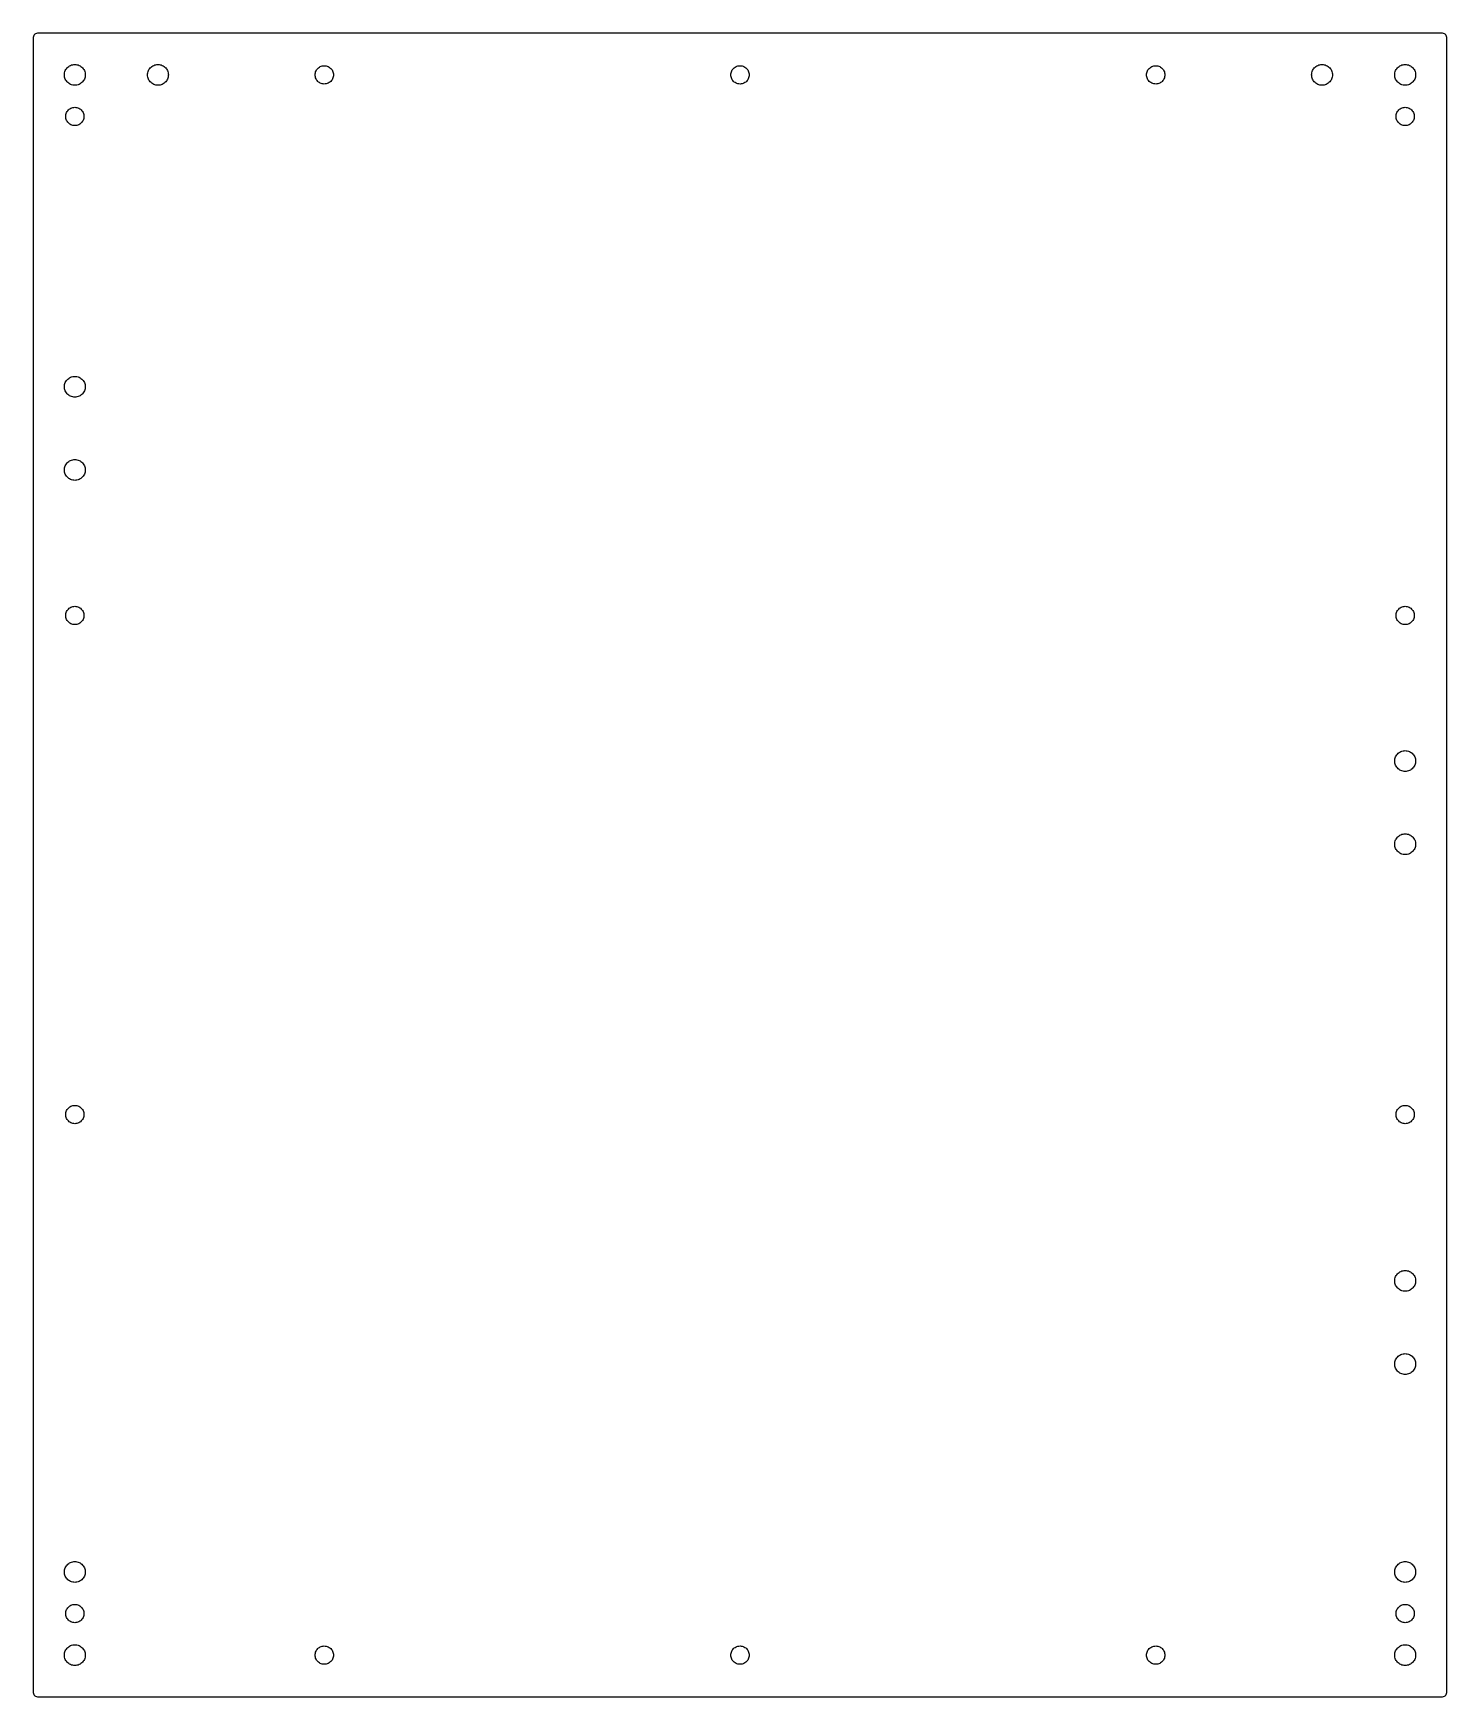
# Model space of a CAD drawing. Header units: metres. Extents: x -170 to 170, y -200 to 200.
import ezdxf

# ---------------------------------------------------------------- set-up
doc = ezdxf.new("R2010")
doc.units = ezdxf.units.M

msp = doc.modelspace()

# ---------------------------------------------------------------- linework, layer by layer
for p, q in [((-169, 200), (-169.223, 199.975)), ((169, 200), (-169, 200)), ((169.223, 199.975), (169, 200)), ((-169.975, 199.223), (-170, 199)), ((-170, 199), (-170, -199)), ((-169.901, 199.434), (-169.975, 199.223)), ((-169.782, 199.623), (-169.901, 199.434)), ((-169.623, 199.782), (-169.782, 199.623)), ((-169.434, 199.901), (-169.623, 199.782)), ((-169.223, 199.975), (-169.434, 199.901)), ((169.434, 199.901), (169.223, 199.975)), ((169.623, 199.782), (169.434, 199.901)), ((169.782, 199.623), (169.623, 199.782)), ((169.901, 199.434), (169.782, 199.623)), ((169.975, 199.223), (169.901, 199.434)), ((170, 199), (169.975, 199.223)), ((170, -199), (170, 199)), ((-161.675, 191.86), (-161.471, 192.025)), ((-161.471, 192.025), (-161.252, 192.168)), ((-161.252, 192.168), (-161.018, 192.287)), ((-161.018, 192.287), (-160.774, 192.381)), ((-160.774, 192.381), (-160.52, 192.449)), ((-160.52, 192.449), (-160.262, 192.49)), ((-160.262, 192.49), (-160, 192.503)), ((-160, 192.503), (-159.738, 192.49)), ((-159.738, 192.49), (-159.48, 192.449)), ((-159.48, 192.449), (-159.226, 192.381)), ((-159.226, 192.381), (-158.982, 192.287)), ((-158.982, 192.287), (-158.748, 192.168)), ((-158.748, 192.168), (-158.529, 192.025)), ((-158.529, 192.025), (-158.325, 191.86)), ((-141.675, 191.86), (-141.471, 192.025)), ((-141.471, 192.025), (-141.252, 192.168)), ((-141.252, 192.168), (-141.018, 192.287)), ((-141.018, 192.287), (-140.774, 192.381)), ((-140.774, 192.381), (-140.52, 192.449)), ((-140.52, 192.449), (-140.262, 192.49)), ((-140.262, 192.49), (-140, 192.503)), ((-140, 192.503), (-139.738, 192.49)), ((-139.738, 192.49), (-139.48, 192.449)), ((-139.48, 192.449), (-139.226, 192.381)), ((-139.226, 192.381), (-138.982, 192.287)), ((-138.982, 192.287), (-138.748, 192.168)), ((-138.748, 192.168), (-138.529, 192.025)), ((-138.529, 192.025), (-138.325, 191.86)), ((-100.956, 191.985), (-100.728, 192.08)), ((-100.728, 192.08), (-100.49, 192.148)), ((-100.49, 192.148), (-100.247, 192.19)), ((-100.247, 192.19), (-100, 192.203)), ((-100, 192.203), (-99.7533, 192.19)), ((-99.7533, 192.19), (-99.5097, 192.148)), ((-99.5097, 192.148), (-99.2722, 192.08)), ((-99.2722, 192.08), (-99.044, 191.985)), ((-0.95605, 191.985), (-0.72777, 192.08)), ((-0.72777, 192.08), (-0.49033, 192.148)), ((-0.49033, 192.148), (-0.24672, 192.19)), ((-0.24672, 192.19), (0, 192.203)), ((0, 192.203), (0.2467, 192.19)), ((0.2467, 192.19), (0.49031, 192.148)), ((0.49031, 192.148), (0.72775, 192.08)), ((0.72775, 192.08), (0.95604, 191.985)), ((99.0439, 191.985), (99.2722, 192.08)), ((99.2722, 192.08), (99.5097, 192.148)), ((99.5097, 192.148), (99.7533, 192.19)), ((99.7533, 192.19), (100, 192.203)), ((100, 192.203), (100.247, 192.19)), ((100.247, 192.19), (100.49, 192.148)), ((100.49, 192.148), (100.728, 192.08)), ((100.728, 192.08), (100.956, 191.985)), ((138.325, 191.86), (138.529, 192.025)), ((138.529, 192.025), (138.748, 192.168)), ((138.748, 192.168), (138.982, 192.287)), ((138.982, 192.287), (139.226, 192.381)), ((139.226, 192.381), (139.48, 192.449)), ((139.48, 192.449), (139.738, 192.49)), ((139.738, 192.49), (140, 192.503)), ((140, 192.503), (140.262, 192.49)), ((140.262, 192.49), (140.52, 192.449)), ((140.52, 192.449), (140.774, 192.381)), ((140.774, 192.381), (141.018, 192.287)), ((141.018, 192.287), (141.252, 192.168)), ((141.252, 192.168), (141.471, 192.025)), ((141.471, 192.025), (141.675, 191.86)), ((158.325, 191.86), (158.529, 192.025)), ((158.529, 192.025), (158.748, 192.168)), ((158.748, 192.168), (158.982, 192.287)), ((158.982, 192.287), (159.226, 192.381)), ((159.226, 192.381), (159.48, 192.449)), ((159.48, 192.449), (159.738, 192.49)), ((159.738, 192.49), (160, 192.503)), ((160, 192.503), (160.262, 192.49)), ((160.262, 192.49), (160.52, 192.449)), ((160.52, 192.449), (160.774, 192.381)), ((160.774, 192.381), (161.018, 192.287)), ((161.018, 192.287), (161.252, 192.168)), ((161.252, 192.168), (161.471, 192.025)), ((161.471, 192.025), (161.675, 191.86)), ((-162.503, 190), (-162.49, 190.262)), ((-162.49, 189.738), (-162.503, 190)), ((-162.49, 190.262), (-162.449, 190.52)), ((-162.449, 189.48), (-162.49, 189.738)), ((-162.449, 190.52), (-162.381, 190.774)), ((-162.381, 189.226), (-162.449, 189.48)), ((-162.381, 190.774), (-162.287, 191.018)), ((-162.287, 188.982), (-162.381, 189.226)), ((-162.287, 191.018), (-162.168, 191.252)), ((-162.168, 188.748), (-162.287, 188.982)), ((-162.168, 191.252), (-162.025, 191.471)), ((-162.025, 188.529), (-162.168, 188.748)), ((-162.025, 191.471), (-161.86, 191.675)), ((-161.86, 188.325), (-162.025, 188.529)), ((-161.86, 191.675), (-161.675, 191.86)), ((-161.675, 188.14), (-161.86, 188.325)), ((-161.471, 187.975), (-161.675, 188.14)), ((-158.325, 188.14), (-158.529, 187.975)), ((-158.325, 191.86), (-158.14, 191.675)), ((-158.14, 188.325), (-158.325, 188.14)), ((-158.14, 191.675), (-157.975, 191.471)), ((-157.975, 188.529), (-158.14, 188.325)), ((-157.975, 191.471), (-157.832, 191.252)), ((-157.832, 188.748), (-157.975, 188.529)), ((-157.832, 191.252), (-157.713, 191.018)), ((-157.713, 188.982), (-157.832, 188.748)), ((-157.713, 191.018), (-157.619, 190.774)), ((-157.619, 189.226), (-157.713, 188.982)), ((-157.619, 190.774), (-157.551, 190.52)), ((-157.551, 189.48), (-157.619, 189.226)), ((-157.551, 190.52), (-157.51, 190.262)), ((-157.51, 189.738), (-157.551, 189.48)), ((-157.51, 190.262), (-157.497, 190)), ((-157.497, 190), (-157.51, 189.738)), ((-142.503, 190), (-142.49, 190.262)), ((-142.49, 189.738), (-142.503, 190)), ((-142.49, 190.262), (-142.449, 190.52)), ((-142.449, 189.48), (-142.49, 189.738)), ((-142.449, 190.52), (-142.381, 190.774)), ((-142.381, 189.226), (-142.449, 189.48)), ((-142.381, 190.774), (-142.287, 191.018)), ((-142.287, 188.982), (-142.381, 189.226)), ((-142.287, 191.018), (-142.168, 191.252)), ((-142.168, 188.748), (-142.287, 188.982)), ((-142.168, 191.252), (-142.025, 191.471)), ((-142.025, 188.529), (-142.168, 188.748)), ((-142.025, 191.471), (-141.86, 191.675)), ((-141.86, 188.325), (-142.025, 188.529)), ((-141.86, 191.675), (-141.675, 191.86)), ((-141.675, 188.14), (-141.86, 188.325)), ((-141.471, 187.975), (-141.675, 188.14)), ((-138.325, 188.14), (-138.529, 187.975)), ((-138.325, 191.86), (-138.14, 191.675)), ((-138.14, 188.325), (-138.325, 188.14)), ((-138.14, 191.675), (-137.975, 191.471)), ((-137.975, 188.529), (-138.14, 188.325)), ((-137.975, 191.471), (-137.832, 191.252)), ((-137.832, 188.748), (-137.975, 188.529)), ((-137.832, 191.252), (-137.713, 191.018)), ((-137.713, 188.982), (-137.832, 188.748)), ((-137.713, 191.018), (-137.619, 190.774)), ((-137.619, 189.226), (-137.713, 188.982)), ((-137.619, 190.774), (-137.551, 190.52)), ((-137.551, 189.48), (-137.619, 189.226)), ((-137.551, 190.52), (-137.51, 190.262)), ((-137.51, 189.738), (-137.551, 189.48)), ((-137.51, 190.262), (-137.497, 190)), ((-137.497, 190), (-137.51, 189.738)), ((-102.203, 190), (-102.19, 190.247)), ((-102.19, 189.753), (-102.203, 190)), ((-102.19, 190.247), (-102.148, 190.49)), ((-102.148, 189.51), (-102.19, 189.753)), ((-102.148, 190.49), (-102.08, 190.728)), ((-102.08, 189.272), (-102.148, 189.51)), ((-102.08, 190.728), (-101.985, 190.956)), ((-101.985, 189.044), (-102.08, 189.272)), ((-101.985, 190.956), (-101.866, 191.172)), ((-101.866, 188.828), (-101.985, 189.044)), ((-101.866, 191.172), (-101.723, 191.374)), ((-101.723, 188.626), (-101.866, 188.828)), ((-101.723, 191.374), (-101.558, 191.558)), ((-101.558, 188.442), (-101.723, 188.626)), ((-101.558, 191.558), (-101.374, 191.723)), ((-101.374, 188.277), (-101.558, 188.442)), ((-101.374, 191.723), (-101.172, 191.866)), ((-101.172, 188.134), (-101.374, 188.277)), ((-101.172, 191.866), (-100.956, 191.985)), ((-100.956, 188.015), (-101.172, 188.134)), ((-100.728, 187.92), (-100.956, 188.015)), ((-99.044, 188.015), (-99.2722, 187.92)), ((-99.044, 191.985), (-98.8277, 191.866)), ((-98.8277, 188.134), (-99.044, 188.015)), ((-98.8277, 191.866), (-98.6262, 191.723)), ((-98.6262, 188.277), (-98.8277, 188.134)), ((-98.6262, 191.723), (-98.4419, 191.558)), ((-98.4419, 188.442), (-98.6262, 188.277)), ((-98.4419, 191.558), (-98.2773, 191.374)), ((-98.2773, 188.626), (-98.4419, 188.442)), ((-98.2773, 191.374), (-98.1343, 191.172)), ((-98.1343, 188.828), (-98.2773, 188.626)), ((-98.1343, 191.172), (-98.0148, 190.956)), ((-98.0148, 189.044), (-98.1343, 188.828)), ((-98.0148, 190.956), (-97.9202, 190.728)), ((-97.9202, 189.272), (-98.0148, 189.044)), ((-97.9202, 190.728), (-97.8518, 190.49)), ((-97.8518, 189.51), (-97.9202, 189.272)), ((-97.8518, 190.49), (-97.8104, 190.247)), ((-97.8104, 189.753), (-97.8518, 189.51)), ((-97.8104, 190.247), (-97.7965, 190)), ((-97.7965, 190), (-97.8104, 189.753)), ((-2.20348, 190), (-2.18962, 190.247)), ((-2.18962, 189.753), (-2.20348, 190)), ((-2.18962, 190.247), (-2.14822, 190.49)), ((-2.14822, 189.51), (-2.18962, 189.753)), ((-2.14822, 190.49), (-2.07982, 190.728)), ((-2.07982, 189.272), (-2.14822, 189.51)), ((-2.07982, 190.728), (-1.98526, 190.956)), ((-1.98526, 189.044), (-2.07982, 189.272)), ((-1.98526, 190.956), (-1.86574, 191.172)), ((-1.86574, 188.828), (-1.98526, 189.044)), ((-1.86574, 191.172), (-1.72275, 191.374)), ((-1.72275, 188.626), (-1.86574, 188.828)), ((-1.72275, 191.374), (-1.55809, 191.558)), ((-1.55809, 188.442), (-1.72275, 188.626)), ((-1.55809, 191.558), (-1.37384, 191.723)), ((-1.37384, 188.277), (-1.55809, 188.442)), ((-1.37384, 191.723), (-1.17232, 191.866)), ((-1.17232, 188.134), (-1.37384, 188.277)), ((-1.17232, 191.866), (-0.95605, 191.985)), ((-0.95605, 188.015), (-1.17232, 188.134)), ((-0.72777, 187.92), (-0.95605, 188.015)), ((0.95604, 188.015), (0.72775, 187.92)), ((0.95604, 191.985), (1.1723, 191.866)), ((1.1723, 188.134), (0.95604, 188.015)), ((1.1723, 191.866), (1.37383, 191.723)), ((1.37383, 188.277), (1.1723, 188.134)), ((1.37383, 191.723), (1.55807, 191.558)), ((1.55807, 188.442), (1.37383, 188.277)), ((1.55807, 191.558), (1.72273, 191.374)), ((1.72273, 188.626), (1.55807, 188.442)), ((1.72273, 191.374), (1.86572, 191.172)), ((1.86572, 188.828), (1.72273, 188.626)), ((1.86572, 191.172), (1.98524, 190.956)), ((1.98524, 189.044), (1.86572, 188.828)), ((1.98524, 190.956), (2.0798, 190.728)), ((2.0798, 189.272), (1.98524, 189.044)), ((2.0798, 190.728), (2.14821, 190.49)), ((2.14821, 189.51), (2.0798, 189.272)), ((2.14821, 190.49), (2.18961, 190.247)), ((2.18961, 189.753), (2.14821, 189.51)), ((2.18961, 190.247), (2.20346, 190)), ((2.20346, 190), (2.18961, 189.753)), ((97.7965, 190), (97.8104, 190.247)), ((97.8104, 189.753), (97.7965, 190)), ((97.8104, 190.247), (97.8518, 190.49)), ((97.8518, 189.51), (97.8104, 189.753)), ((97.8518, 190.49), (97.9202, 190.728)), ((97.9202, 189.272), (97.8518, 189.51)), ((97.9202, 190.728), (98.0147, 190.956)), ((98.0147, 189.044), (97.9202, 189.272)), ((98.0147, 190.956), (98.1343, 191.172)), ((98.1343, 188.828), (98.0147, 189.044)), ((98.1343, 191.172), (98.2773, 191.374)), ((98.2773, 188.626), (98.1343, 188.828)), ((98.2773, 191.374), (98.4419, 191.558)), ((98.4419, 188.442), (98.2773, 188.626)), ((98.4419, 191.558), (98.6262, 191.723)), ((98.6262, 188.277), (98.4419, 188.442)), ((98.6262, 191.723), (98.8277, 191.866)), ((98.8277, 188.134), (98.6262, 188.277)), ((98.8277, 191.866), (99.0439, 191.985)), ((99.0439, 188.015), (98.8277, 188.134)), ((99.2722, 187.92), (99.0439, 188.015)), ((100.956, 188.015), (100.728, 187.92)), ((100.956, 191.985), (101.172, 191.866)), ((101.172, 188.134), (100.956, 188.015)), ((101.172, 191.866), (101.374, 191.723)), ((101.374, 188.277), (101.172, 188.134)), ((101.374, 191.723), (101.558, 191.558)), ((101.558, 188.442), (101.374, 188.277)), ((101.558, 191.558), (101.723, 191.374)), ((101.723, 188.626), (101.558, 188.442)), ((101.723, 191.374), (101.866, 191.172)), ((101.866, 188.828), (101.723, 188.626)), ((101.866, 191.172), (101.985, 190.956)), ((101.985, 189.044), (101.866, 188.828)), ((101.985, 190.956), (102.08, 190.728)), ((102.08, 189.272), (101.985, 189.044)), ((102.08, 190.728), (102.148, 190.49)), ((102.148, 189.51), (102.08, 189.272)), ((102.148, 190.49), (102.19, 190.247)), ((102.19, 189.753), (102.148, 189.51)), ((102.19, 190.247), (102.203, 190)), ((102.203, 190), (102.19, 189.753)), ((137.497, 190), (137.51, 190.262)), ((137.51, 189.738), (137.497, 190)), ((137.51, 190.262), (137.551, 190.52)), ((137.551, 189.48), (137.51, 189.738)), ((137.551, 190.52), (137.619, 190.774)), ((137.619, 189.226), (137.551, 189.48)), ((137.619, 190.774), (137.713, 191.018)), ((137.713, 188.982), (137.619, 189.226)), ((137.713, 191.018), (137.832, 191.252)), ((137.832, 188.748), (137.713, 188.982)), ((137.832, 191.252), (137.975, 191.471)), ((137.975, 188.529), (137.832, 188.748)), ((137.975, 191.471), (138.14, 191.675)), ((138.14, 188.325), (137.975, 188.529)), ((138.14, 191.675), (138.325, 191.86)), ((138.325, 188.14), (138.14, 188.325)), ((138.529, 187.975), (138.325, 188.14)), ((141.675, 188.14), (141.471, 187.975)), ((141.675, 191.86), (141.86, 191.675)), ((141.86, 188.325), (141.675, 188.14)), ((141.86, 191.675), (142.025, 191.471)), ((142.025, 188.529), (141.86, 188.325)), ((142.025, 191.471), (142.168, 191.252)), ((142.168, 188.748), (142.025, 188.529)), ((142.168, 191.252), (142.287, 191.018)), ((142.287, 188.982), (142.168, 188.748)), ((142.287, 191.018), (142.381, 190.774)), ((142.381, 189.226), (142.287, 188.982)), ((142.381, 190.774), (142.449, 190.52)), ((142.449, 189.48), (142.381, 189.226)), ((142.449, 190.52), (142.49, 190.262)), ((142.49, 189.738), (142.449, 189.48)), ((142.49, 190.262), (142.503, 190)), ((142.503, 190), (142.49, 189.738)), ((157.497, 190), (157.51, 190.262)), ((157.51, 189.738), (157.497, 190)), ((157.51, 190.262), (157.551, 190.52)), ((157.551, 189.48), (157.51, 189.738)), ((157.551, 190.52), (157.619, 190.774)), ((157.619, 189.226), (157.551, 189.48)), ((157.619, 190.774), (157.713, 191.018)), ((157.713, 188.982), (157.619, 189.226)), ((157.713, 191.018), (157.832, 191.252)), ((157.832, 188.748), (157.713, 188.982)), ((157.832, 191.252), (157.975, 191.471)), ((157.975, 188.529), (157.832, 188.748)), ((157.975, 191.471), (158.14, 191.675)), ((158.14, 188.325), (157.975, 188.529)), ((158.14, 191.675), (158.325, 191.86)), ((158.325, 188.14), (158.14, 188.325)), ((158.529, 187.975), (158.325, 188.14)), ((161.675, 188.14), (161.471, 187.975)), ((161.675, 191.86), (161.86, 191.675)), ((161.86, 188.325), (161.675, 188.14)), ((161.86, 191.675), (162.025, 191.471)), ((162.025, 188.529), (161.86, 188.325)), ((162.025, 191.471), (162.168, 191.252)), ((162.168, 188.748), (162.025, 188.529)), ((162.168, 191.252), (162.287, 191.018)), ((162.287, 188.982), (162.168, 188.748)), ((162.287, 191.018), (162.381, 190.774)), ((162.381, 189.226), (162.287, 188.982)), ((162.381, 190.774), (162.449, 190.52)), ((162.449, 189.48), (162.381, 189.226)), ((162.449, 190.52), (162.49, 190.262)), ((162.49, 189.738), (162.449, 189.48)), ((162.49, 190.262), (162.503, 190)), ((162.503, 190), (162.49, 189.738)), ((-161.252, 187.832), (-161.471, 187.975)), ((-161.018, 187.713), (-161.252, 187.832)), ((-160.774, 187.619), (-161.018, 187.713)), ((-160.52, 187.551), (-160.774, 187.619)), ((-160.262, 187.51), (-160.52, 187.551)), ((-160, 187.497), (-160.262, 187.51)), ((-159.738, 187.51), (-160, 187.497)), ((-159.48, 187.551), (-159.738, 187.51)), ((-159.226, 187.619), (-159.48, 187.551)), ((-158.982, 187.713), (-159.226, 187.619)), ((-158.748, 187.832), (-158.982, 187.713)), ((-158.529, 187.975), (-158.748, 187.832)), ((-141.252, 187.832), (-141.471, 187.975)), ((-141.018, 187.713), (-141.252, 187.832)), ((-140.774, 187.619), (-141.018, 187.713)), ((-140.52, 187.551), (-140.774, 187.619)), ((-140.262, 187.51), (-140.52, 187.551)), ((-140, 187.497), (-140.262, 187.51)), ((-139.738, 187.51), (-140, 187.497)), ((-139.48, 187.551), (-139.738, 187.51)), ((-139.226, 187.619), (-139.48, 187.551)), ((-138.982, 187.713), (-139.226, 187.619)), ((-138.748, 187.832), (-138.982, 187.713)), ((-138.529, 187.975), (-138.748, 187.832)), ((-100.49, 187.852), (-100.728, 187.92)), ((-100.247, 187.81), (-100.49, 187.852)), ((-100, 187.797), (-100.247, 187.81)), ((-99.7533, 187.81), (-100, 187.797)), ((-99.5097, 187.852), (-99.7533, 187.81)), ((-99.2722, 187.92), (-99.5097, 187.852)), ((-0.49033, 187.852), (-0.72777, 187.92)), ((-0.24672, 187.81), (-0.49033, 187.852)), ((0, 187.797), (-0.24672, 187.81)), ((0.2467, 187.81), (0, 187.797)), ((0.49031, 187.852), (0.2467, 187.81)), ((0.72775, 187.92), (0.49031, 187.852)), ((99.5097, 187.852), (99.2722, 187.92)), ((99.7533, 187.81), (99.5097, 187.852)), ((100, 187.797), (99.7533, 187.81)), ((100.247, 187.81), (100, 187.797)), ((100.49, 187.852), (100.247, 187.81)), ((100.728, 187.92), (100.49, 187.852)), ((138.748, 187.832), (138.529, 187.975)), ((138.982, 187.713), (138.748, 187.832)), ((139.226, 187.619), (138.982, 187.713)), ((139.48, 187.551), (139.226, 187.619)), ((139.738, 187.51), (139.48, 187.551)), ((140, 187.497), (139.738, 187.51)), ((140.262, 187.51), (140, 187.497)), ((140.52, 187.551), (140.262, 187.51)), ((140.774, 187.619), (140.52, 187.551)), ((141.018, 187.713), (140.774, 187.619)), ((141.252, 187.832), (141.018, 187.713)), ((141.471, 187.975), (141.252, 187.832)), ((158.748, 187.832), (158.529, 187.975)), ((158.982, 187.713), (158.748, 187.832)), ((159.226, 187.619), (158.982, 187.713)), ((159.48, 187.551), (159.226, 187.619)), ((159.738, 187.51), (159.48, 187.551)), ((160, 187.497), (159.738, 187.51)), ((160.262, 187.51), (160, 187.497)), ((160.52, 187.551), (160.262, 187.51)), ((160.774, 187.619), (160.52, 187.551)), ((161.018, 187.713), (160.774, 187.619)), ((161.252, 187.832), (161.018, 187.713)), ((161.471, 187.975), (161.252, 187.832)), ((-162.203, 180), (-162.19, 180.247)), ((-162.19, 179.753), (-162.203, 180)), ((-162.19, 180.247), (-162.148, 180.49)), ((-162.148, 180.49), (-162.08, 180.728)), ((-162.08, 180.728), (-161.985, 180.956)), ((-161.985, 180.956), (-161.866, 181.172)), ((-161.866, 181.172), (-161.723, 181.374)), ((-161.723, 181.374), (-161.558, 181.558)), ((-161.558, 181.558), (-161.374, 181.723)), ((-161.374, 181.723), (-161.172, 181.866)), ((-161.172, 181.866), (-160.956, 181.985)), ((-160.956, 181.985), (-160.728, 182.08)), ((-160.728, 182.08), (-160.49, 182.148)), ((-160.49, 182.148), (-160.247, 182.19)), ((-160.247, 182.19), (-160, 182.203)), ((-160, 182.203), (-159.753, 182.19)), ((-159.753, 182.19), (-159.51, 182.148)), ((-159.51, 182.148), (-159.272, 182.08)), ((-159.272, 182.08), (-159.044, 181.985)), ((-159.044, 181.985), (-158.828, 181.866)), ((-158.828, 181.866), (-158.626, 181.723)), ((-158.626, 181.723), (-158.442, 181.558)), ((-158.442, 181.558), (-158.277, 181.374)), ((-158.277, 181.374), (-158.134, 181.172)), ((-158.134, 181.172), (-158.015, 180.956)), ((-158.015, 180.956), (-157.92, 180.728)), ((-157.92, 180.728), (-157.852, 180.49)), ((-157.852, 180.49), (-157.81, 180.247)), ((-157.81, 180.247), (-157.797, 180)), ((-157.797, 180), (-157.81, 179.753)), ((157.797, 180), (157.81, 180.247)), ((157.81, 179.753), (157.797, 180)), ((157.81, 180.247), (157.852, 180.49)), ((157.852, 180.49), (157.92, 180.728)), ((157.92, 180.728), (158.015, 180.956)), ((158.015, 180.956), (158.134, 181.172)), ((158.134, 181.172), (158.277, 181.374)), ((158.277, 181.374), (158.442, 181.558)), ((158.442, 181.558), (158.626, 181.723)), ((158.626, 181.723), (158.828, 181.866)), ((158.828, 181.866), (159.044, 181.985)), ((159.044, 181.985), (159.272, 182.08)), ((159.272, 182.08), (159.51, 182.148)), ((159.51, 182.148), (159.753, 182.19)), ((159.753, 182.19), (160, 182.203)), ((160, 182.203), (160.247, 182.19)), ((160.247, 182.19), (160.49, 182.148)), ((160.49, 182.148), (160.728, 182.08)), ((160.728, 182.08), (160.956, 181.985)), ((160.956, 181.985), (161.172, 181.866)), ((161.172, 181.866), (161.374, 181.723)), ((161.374, 181.723), (161.558, 181.558)), ((161.558, 181.558), (161.723, 181.374)), ((161.723, 181.374), (161.866, 181.172)), ((161.866, 181.172), (161.985, 180.956)), ((161.985, 180.956), (162.08, 180.728)), ((162.08, 180.728), (162.148, 180.49)), ((162.148, 180.49), (162.19, 180.247)), ((162.19, 180.247), (162.203, 180)), ((162.203, 180), (162.19, 179.753)), ((-162.148, 179.51), (-162.19, 179.753)), ((-162.08, 179.272), (-162.148, 179.51)), ((-161.985, 179.044), (-162.08, 179.272)), ((-161.866, 178.828), (-161.985, 179.044)), ((-161.723, 178.626), (-161.866, 178.828)), ((-161.558, 178.442), (-161.723, 178.626)), ((-161.374, 178.277), (-161.558, 178.442)), ((-161.172, 178.134), (-161.374, 178.277)), ((-160.956, 178.015), (-161.172, 178.134)), ((-160.728, 177.92), (-160.956, 178.015)), ((-160.49, 177.852), (-160.728, 177.92)), ((-160.247, 177.81), (-160.49, 177.852)), ((-160, 177.797), (-160.247, 177.81)), ((-159.753, 177.81), (-160, 177.797)), ((-159.51, 177.852), (-159.753, 177.81)), ((-159.272, 177.92), (-159.51, 177.852)), ((-159.044, 178.015), (-159.272, 177.92)), ((-158.828, 178.134), (-159.044, 178.015)), ((-158.626, 178.277), (-158.828, 178.134)), ((-158.442, 178.442), (-158.626, 178.277)), ((-158.277, 178.626), (-158.442, 178.442)), ((-158.134, 178.828), (-158.277, 178.626)), ((-158.015, 179.044), (-158.134, 178.828)), ((-157.92, 179.272), (-158.015, 179.044)), ((-157.852, 179.51), (-157.92, 179.272)), ((-157.81, 179.753), (-157.852, 179.51)), ((157.852, 179.51), (157.81, 179.753)), ((157.92, 179.272), (157.852, 179.51)), ((158.015, 179.044), (157.92, 179.272)), ((158.134, 178.828), (158.015, 179.044)), ((158.277, 178.626), (158.134, 178.828)), ((158.442, 178.442), (158.277, 178.626)), ((158.626, 178.277), (158.442, 178.442)), ((158.828, 178.134), (158.626, 178.277)), ((159.044, 178.015), (158.828, 178.134)), ((159.272, 177.92), (159.044, 178.015)), ((159.51, 177.852), (159.272, 177.92)), ((159.753, 177.81), (159.51, 177.852)), ((160, 177.797), (159.753, 177.81)), ((160.247, 177.81), (160, 177.797)), ((160.49, 177.852), (160.247, 177.81)), ((160.728, 177.92), (160.49, 177.852)), ((160.956, 178.015), (160.728, 177.92)), ((161.172, 178.134), (160.956, 178.015)), ((161.374, 178.277), (161.172, 178.134)), ((161.558, 178.442), (161.374, 178.277)), ((161.723, 178.626), (161.558, 178.442)), ((161.866, 178.828), (161.723, 178.626)), ((161.985, 179.044), (161.866, 178.828)), ((162.08, 179.272), (161.985, 179.044)), ((162.148, 179.51), (162.08, 179.272)), ((162.19, 179.753), (162.148, 179.51)), ((-162.381, 115.774), (-162.287, 116.018)), ((-162.287, 116.018), (-162.168, 116.252)), ((-162.168, 116.252), (-162.025, 116.471)), ((-162.025, 116.471), (-161.86, 116.675)), ((-161.86, 116.675), (-161.675, 116.86)), ((-161.675, 116.86), (-161.471, 117.025)), ((-161.471, 117.025), (-161.252, 117.168)), ((-161.252, 117.168), (-161.018, 117.287)), ((-161.018, 117.287), (-160.774, 117.381)), ((-160.774, 117.381), (-160.52, 117.449)), ((-160.52, 117.449), (-160.262, 117.49)), ((-160.262, 117.49), (-160, 117.503)), ((-160, 117.503), (-159.738, 117.49)), ((-159.738, 117.49), (-159.48, 117.449)), ((-159.48, 117.449), (-159.226, 117.381)), ((-159.226, 117.381), (-158.982, 117.287)), ((-158.982, 117.287), (-158.748, 117.168)), ((-158.748, 117.168), (-158.529, 117.025)), ((-158.529, 117.025), (-158.325, 116.86)), ((-158.325, 116.86), (-158.14, 116.675)), ((-158.14, 116.675), (-157.975, 116.471)), ((-157.975, 116.471), (-157.832, 116.252)), ((-157.832, 116.252), (-157.713, 116.018)), ((-157.713, 116.018), (-157.619, 115.774)), ((-162.503, 115), (-162.49, 115.262)), ((-162.49, 114.738), (-162.503, 115)), ((-162.49, 115.262), (-162.449, 115.52)), ((-162.449, 114.48), (-162.49, 114.738)), ((-162.449, 115.52), (-162.381, 115.774)), ((-162.381, 114.226), (-162.449, 114.48)), ((-162.287, 113.982), (-162.381, 114.226)), ((-162.168, 113.748), (-162.287, 113.982)), ((-162.025, 113.529), (-162.168, 113.748)), ((-161.86, 113.325), (-162.025, 113.529)), ((-161.675, 113.14), (-161.86, 113.325)), ((-161.471, 112.975), (-161.675, 113.14)), ((-161.252, 112.832), (-161.471, 112.975)), ((-161.018, 112.713), (-161.252, 112.832)), ((-160.774, 112.619), (-161.018, 112.713)), ((-160.52, 112.551), (-160.774, 112.619)), ((-160.262, 112.51), (-160.52, 112.551)), ((-160, 112.497), (-160.262, 112.51)), ((-159.738, 112.51), (-160, 112.497)), ((-159.48, 112.551), (-159.738, 112.51)), ((-159.226, 112.619), (-159.48, 112.551)), ((-158.982, 112.713), (-159.226, 112.619)), ((-158.748, 112.832), (-158.982, 112.713)), ((-158.529, 112.975), (-158.748, 112.832)), ((-158.325, 113.14), (-158.529, 112.975)), ((-158.14, 113.325), (-158.325, 113.14)), ((-157.975, 113.529), (-158.14, 113.325)), ((-157.832, 113.748), (-157.975, 113.529)), ((-157.713, 113.982), (-157.832, 113.748)), ((-157.619, 114.226), (-157.713, 113.982)), ((-157.619, 115.774), (-157.551, 115.52)), ((-157.551, 114.48), (-157.619, 114.226)), ((-157.551, 115.52), (-157.51, 115.262)), ((-157.51, 114.738), (-157.551, 114.48)), ((-157.51, 115.262), (-157.497, 115)), ((-157.497, 115), (-157.51, 114.738)), ((-162.381, 95.7736), (-162.287, 96.0182)), ((-162.287, 96.0182), (-162.168, 96.2517)), ((-162.168, 96.2517), (-162.025, 96.4715)), ((-162.025, 96.4715), (-161.86, 96.6751)), ((-161.86, 96.6751), (-161.675, 96.8604)), ((-161.675, 96.8604), (-161.471, 97.0253)), ((-161.471, 97.0253), (-161.252, 97.168)), ((-161.252, 97.168), (-161.018, 97.287)), ((-161.018, 97.287), (-160.774, 97.3809)), ((-160.774, 97.3809), (-160.52, 97.4487)), ((-160.52, 97.4487), (-160.262, 97.4897)), ((-160.262, 97.4897), (-160, 97.5034)), ((-160, 97.5034), (-159.738, 97.4897)), ((-159.738, 97.4897), (-159.48, 97.4487)), ((-159.48, 97.4487), (-159.226, 97.3809)), ((-159.226, 97.3809), (-158.982, 97.287)), ((-158.982, 97.287), (-158.748, 97.168)), ((-158.748, 97.168), (-158.529, 97.0253)), ((-158.529, 97.0253), (-158.325, 96.8604)), ((-158.325, 96.8604), (-158.14, 96.6751)), ((-158.14, 96.6751), (-157.975, 96.4715)), ((-157.975, 96.4715), (-157.832, 96.2517)), ((-157.832, 96.2517), (-157.713, 96.0182)), ((-157.713, 96.0182), (-157.619, 95.7736)), ((-162.503, 95), (-162.49, 95.2617)), ((-162.49, 94.7383), (-162.503, 95)), ((-162.49, 95.2617), (-162.449, 95.5205)), ((-162.449, 94.4795), (-162.49, 94.7383)), ((-162.449, 95.5205), (-162.381, 95.7736)), ((-162.381, 94.2264), (-162.449, 94.4795)), ((-162.287, 93.9818), (-162.381, 94.2264)), ((-162.168, 93.7483), (-162.287, 93.9818)), ((-162.025, 93.5285), (-162.168, 93.7483)), ((-161.86, 93.3249), (-162.025, 93.5285)), ((-161.675, 93.1396), (-161.86, 93.3249)), ((-161.471, 92.9747), (-161.675, 93.1396)), ((-161.252, 92.832), (-161.471, 92.9747)), ((-161.018, 92.713), (-161.252, 92.832)), ((-160.774, 92.6191), (-161.018, 92.713)), ((-160.52, 92.5513), (-160.774, 92.6191)), ((-160.262, 92.5103), (-160.52, 92.5513)), ((-160, 92.4966), (-160.262, 92.5103)), ((-159.738, 92.5103), (-160, 92.4966)), ((-159.48, 92.5513), (-159.738, 92.5103)), ((-159.226, 92.6191), (-159.48, 92.5513)), ((-158.982, 92.713), (-159.226, 92.6191)), ((-158.748, 92.832), (-158.982, 92.713)), ((-158.529, 92.9747), (-158.748, 92.832)), ((-158.325, 93.1396), (-158.529, 92.9747)), ((-158.14, 93.3249), (-158.325, 93.1396)), ((-157.975, 93.5285), (-158.14, 93.3249)), ((-157.832, 93.7483), (-157.975, 93.5285)), ((-157.713, 93.9818), (-157.832, 93.7483)), ((-157.619, 94.2264), (-157.713, 93.9818)), ((-157.619, 95.7736), (-157.551, 95.5205)), ((-157.551, 94.4795), (-157.619, 94.2264)), ((-157.551, 95.5205), (-157.51, 95.2617)), ((-157.51, 94.7383), (-157.551, 94.4795)), ((-157.51, 95.2617), (-157.497, 95)), ((-157.497, 95), (-157.51, 94.7383)), ((-162.203, 60), (-162.19, 60.2467)), ((-162.19, 59.7533), (-162.203, 60)), ((-162.19, 60.2467), (-162.148, 60.4903)), ((-162.148, 60.4903), (-162.08, 60.7278)), ((-162.08, 60.7278), (-161.985, 60.956)), ((-161.985, 60.956), (-161.866, 61.1723)), ((-161.866, 61.1723), (-161.723, 61.3738)), ((-161.723, 61.3738), (-161.558, 61.5581)), ((-161.558, 61.5581), (-161.374, 61.7227)), ((-161.374, 61.7227), (-161.172, 61.8657)), ((-161.172, 61.8657), (-160.956, 61.9852)), ((-160.956, 61.9852), (-160.728, 62.0798)), ((-160.728, 62.0798), (-160.49, 62.1482)), ((-160.49, 62.1482), (-160.247, 62.1896)), ((-160.247, 62.1896), (-160, 62.2035)), ((-160, 62.2035), (-159.753, 62.1896)), ((-159.753, 62.1896), (-159.51, 62.1482)), ((-159.51, 62.1482), (-159.272, 62.0798)), ((-159.272, 62.0798), (-159.044, 61.9852)), ((-159.044, 61.9852), (-158.828, 61.8657)), ((-158.828, 61.8657), (-158.626, 61.7227)), ((-158.626, 61.7227), (-158.442, 61.5581)), ((-158.442, 61.5581), (-158.277, 61.3738)), ((-158.277, 61.3738), (-158.134, 61.1723)), ((-158.134, 61.1723), (-158.015, 60.956)), ((-158.015, 60.956), (-157.92, 60.7278)), ((-157.92, 60.7278), (-157.852, 60.4903)), ((-157.852, 60.4903), (-157.81, 60.2467)), ((-157.81, 60.2467), (-157.797, 60)), ((-157.797, 60), (-157.81, 59.7533)), ((157.797, 60), (157.81, 60.2467)), ((157.81, 59.7533), (157.797, 60)), ((157.81, 60.2467), (157.852, 60.4903)), ((157.852, 60.4903), (157.92, 60.7278)), ((157.92, 60.7278), (158.015, 60.956)), ((158.015, 60.956), (158.134, 61.1723)), ((158.134, 61.1723), (158.277, 61.3738)), ((158.277, 61.3738), (158.442, 61.5581)), ((158.442, 61.5581), (158.626, 61.7227)), ((158.626, 61.7227), (158.828, 61.8657)), ((158.828, 61.8657), (159.044, 61.9852)), ((159.044, 61.9852), (159.272, 62.0798)), ((159.272, 62.0798), (159.51, 62.1482)), ((159.51, 62.1482), (159.753, 62.1896)), ((159.753, 62.1896), (160, 62.2035)), ((160, 62.2035), (160.247, 62.1896)), ((160.247, 62.1896), (160.49, 62.1482)), ((160.49, 62.1482), (160.728, 62.0798)), ((160.728, 62.0798), (160.956, 61.9852)), ((160.956, 61.9852), (161.172, 61.8657)), ((161.172, 61.8657), (161.374, 61.7227)), ((161.374, 61.7227), (161.558, 61.5581)), ((161.558, 61.5581), (161.723, 61.3738)), ((161.723, 61.3738), (161.866, 61.1723)), ((161.866, 61.1723), (161.985, 60.956)), ((161.985, 60.956), (162.08, 60.7278)), ((162.08, 60.7278), (162.148, 60.4903)), ((162.148, 60.4903), (162.19, 60.2467)), ((162.19, 60.2467), (162.203, 60)), ((162.203, 60), (162.19, 59.7533)), ((-162.148, 59.5097), (-162.19, 59.7533)), ((-162.08, 59.2722), (-162.148, 59.5097)), ((-161.985, 59.0439), (-162.08, 59.2722)), ((-161.866, 58.8277), (-161.985, 59.0439)), ((-161.723, 58.6262), (-161.866, 58.8277)), ((-161.558, 58.4419), (-161.723, 58.6262)), ((-161.374, 58.2773), (-161.558, 58.4419)), ((-161.172, 58.1343), (-161.374, 58.2773)), ((-160.956, 58.0147), (-161.172, 58.1343)), ((-160.728, 57.9202), (-160.956, 58.0147)), ((-160.49, 57.8518), (-160.728, 57.9202)), ((-160.247, 57.8104), (-160.49, 57.8518)), ((-160, 57.7965), (-160.247, 57.8104)), ((-159.753, 57.8104), (-160, 57.7965)), ((-159.51, 57.8518), (-159.753, 57.8104)), ((-159.272, 57.9202), (-159.51, 57.8518)), ((-159.044, 58.0147), (-159.272, 57.9202)), ((-158.828, 58.1343), (-159.044, 58.0147)), ((-158.626, 58.2773), (-158.828, 58.1343)), ((-158.442, 58.4419), (-158.626, 58.2773)), ((-158.277, 58.6262), (-158.442, 58.4419)), ((-158.134, 58.8277), (-158.277, 58.6262)), ((-158.015, 59.0439), (-158.134, 58.8277)), ((-157.92, 59.2722), (-158.015, 59.0439)), ((-157.852, 59.5097), (-157.92, 59.2722)), ((-157.81, 59.7533), (-157.852, 59.5097)), ((157.852, 59.5097), (157.81, 59.7533)), ((157.92, 59.2722), (157.852, 59.5097)), ((158.015, 59.0439), (157.92, 59.2722)), ((158.134, 58.8277), (158.015, 59.0439)), ((158.277, 58.6262), (158.134, 58.8277)), ((158.442, 58.4419), (158.277, 58.6262)), ((158.626, 58.2773), (158.442, 58.4419)), ((158.828, 58.1343), (158.626, 58.2773)), ((159.044, 58.0147), (158.828, 58.1343)), ((159.272, 57.9202), (159.044, 58.0147)), ((159.51, 57.8518), (159.272, 57.9202)), ((159.753, 57.8104), (159.51, 57.8518)), ((160, 57.7965), (159.753, 57.8104)), ((160.247, 57.8104), (160, 57.7965)), ((160.49, 57.8518), (160.247, 57.8104)), ((160.728, 57.9202), (160.49, 57.8518)), ((160.956, 58.0147), (160.728, 57.9202)), ((161.172, 58.1343), (160.956, 58.0147)), ((161.374, 58.2773), (161.172, 58.1343)), ((161.558, 58.4419), (161.374, 58.2773)), ((161.723, 58.6262), (161.558, 58.4419)), ((161.866, 58.8277), (161.723, 58.6262)), ((161.985, 59.0439), (161.866, 58.8277)), ((162.08, 59.2722), (161.985, 59.0439)), ((162.148, 59.5097), (162.08, 59.2722)), ((162.19, 59.7533), (162.148, 59.5097)), ((157.497, 25), (157.51, 25.2617)), ((157.51, 24.7383), (157.497, 25)), ((157.51, 25.2617), (157.551, 25.5205)), ((157.551, 24.4795), (157.51, 24.7383)), ((157.551, 25.5205), (157.619, 25.7736)), ((157.619, 24.2264), (157.551, 24.4795)), ((157.619, 25.7736), (157.713, 26.0182)), ((157.713, 23.9818), (157.619, 24.2264)), ((157.713, 26.0182), (157.832, 26.2517)), ((157.832, 26.2517), (157.975, 26.4715)), ((157.975, 26.4715), (158.14, 26.6751)), ((158.14, 26.6751), (158.325, 26.8604)), ((158.325, 26.8604), (158.529, 27.0253)), ((158.529, 27.0253), (158.748, 27.168)), ((158.748, 27.168), (158.982, 27.287)), ((158.982, 27.287), (159.226, 27.3809)), ((159.226, 27.3809), (159.48, 27.4487)), ((159.48, 27.4487), (159.738, 27.4897)), ((159.738, 27.4897), (160, 27.5034)), ((160, 27.5034), (160.262, 27.4897)), ((160.262, 27.4897), (160.52, 27.4487)), ((160.52, 27.4487), (160.774, 27.3809)), ((160.774, 27.3809), (161.018, 27.287)), ((161.018, 27.287), (161.252, 27.168)), ((161.252, 27.168), (161.471, 27.0253)), ((161.471, 27.0253), (161.675, 26.8604)), ((161.675, 26.8604), (161.86, 26.6751)), ((161.86, 26.6751), (162.025, 26.4715)), ((162.025, 26.4715), (162.168, 26.2517)), ((162.168, 26.2517), (162.287, 26.0182)), ((162.287, 26.0182), (162.381, 25.7736)), ((162.381, 24.2264), (162.287, 23.9818)), ((162.381, 25.7736), (162.449, 25.5205)), ((162.449, 24.4795), (162.381, 24.2264)), ((162.449, 25.5205), (162.49, 25.2617)), ((162.49, 24.7383), (162.449, 24.4795)), ((162.49, 25.2617), (162.503, 25)), ((162.503, 25), (162.49, 24.7383)), ((157.832, 23.7483), (157.713, 23.9818)), ((157.975, 23.5285), (157.832, 23.7483)), ((158.14, 23.3249), (157.975, 23.5285)), ((158.325, 23.1396), (158.14, 23.3249)), ((158.529, 22.9747), (158.325, 23.1396)), ((158.748, 22.832), (158.529, 22.9747)), ((158.982, 22.713), (158.748, 22.832)), ((159.226, 22.6191), (158.982, 22.713)), ((159.48, 22.5513), (159.226, 22.6191)), ((159.738, 22.5103), (159.48, 22.5513)), ((160, 22.4966), (159.738, 22.5103)), ((160.262, 22.5103), (160, 22.4966)), ((160.52, 22.5513), (160.262, 22.5103)), ((160.774, 22.6191), (160.52, 22.5513)), ((161.018, 22.713), (160.774, 22.6191)), ((161.252, 22.832), (161.018, 22.713)), ((161.471, 22.9747), (161.252, 22.832)), ((161.675, 23.1396), (161.471, 22.9747)), ((161.86, 23.3249), (161.675, 23.1396)), ((162.025, 23.5285), (161.86, 23.3249)), ((162.168, 23.7483), (162.025, 23.5285)), ((162.287, 23.9818), (162.168, 23.7483)), ((157.497, 5), (157.51, 5.26167)), ((157.51, 4.73831), (157.497, 5)), ((157.51, 5.26167), (157.551, 5.52048)), ((157.551, 4.47951), (157.51, 4.73831)), ((157.551, 5.52048), (157.619, 5.77359)), ((157.619, 4.22639), (157.551, 4.47951)), ((157.619, 5.77359), (157.713, 6.01823)), ((157.713, 3.98175), (157.619, 4.22639)), ((157.713, 6.01823), (157.832, 6.25171)), ((157.832, 6.25171), (157.975, 6.47147)), ((157.975, 6.47147), (158.14, 6.67511)), ((158.14, 6.67511), (158.325, 6.8604)), ((158.325, 6.8604), (158.529, 7.02531)), ((158.529, 7.02531), (158.748, 7.16803)), ((158.748, 7.16803), (158.982, 7.28699)), ((158.982, 7.28699), (159.226, 7.38089)), ((159.226, 7.38089), (159.48, 7.44872)), ((159.48, 7.44872), (159.738, 7.48972)), ((159.738, 7.48972), (160, 7.50342)), ((160, 7.50342), (160.262, 7.48972)), ((160.262, 7.48972), (160.52, 7.44872)), ((160.52, 7.44872), (160.774, 7.38089)), ((160.774, 7.38089), (161.018, 7.28699)), ((161.018, 7.28699), (161.252, 7.16803)), ((161.252, 7.16803), (161.471, 7.02531)), ((161.471, 7.02531), (161.675, 6.8604)), ((161.675, 6.8604), (161.86, 6.67511)), ((161.86, 6.67511), (162.025, 6.47147)), ((162.025, 6.47147), (162.168, 6.25171)), ((162.168, 6.25171), (162.287, 6.01823)), ((162.287, 6.01823), (162.381, 5.77359)), ((162.381, 4.22639), (162.287, 3.98175)), ((162.381, 5.77359), (162.449, 5.52048)), ((162.449, 4.47951), (162.381, 4.22639)), ((162.449, 5.52048), (162.49, 5.26167)), ((162.49, 4.73831), (162.449, 4.47951)), ((162.49, 5.26167), (162.503, 5)), ((162.503, 5), (162.49, 4.73831)), ((157.832, 3.74828), (157.713, 3.98175)), ((157.975, 3.52852), (157.832, 3.74828)), ((158.14, 3.32487), (157.975, 3.52852)), ((158.325, 3.13959), (158.14, 3.32487)), ((158.529, 2.97467), (158.325, 3.13959)), ((158.748, 2.83195), (158.529, 2.97467)), ((158.982, 2.713), (158.748, 2.83195)), ((159.226, 2.61909), (158.982, 2.713)), ((159.48, 2.55127), (159.226, 2.61909)), ((159.738, 2.51027), (159.48, 2.55127)), ((160, 2.49657), (159.738, 2.51027)), ((160.262, 2.51027), (160, 2.49657)), ((160.52, 2.55127), (160.262, 2.51027)), ((160.774, 2.61909), (160.52, 2.55127)), ((161.018, 2.713), (160.774, 2.61909)), ((161.252, 2.83195), (161.018, 2.713)), ((161.471, 2.97467), (161.252, 2.83195)), ((161.675, 3.13959), (161.471, 2.97467)), ((161.86, 3.32487), (161.675, 3.13959)), ((162.025, 3.52852), (161.86, 3.32487)), ((162.168, 3.74828), (162.025, 3.52852)), ((162.287, 3.98175), (162.168, 3.74828)), ((-162.203, -60), (-162.19, -59.7533)), ((-162.19, -60.2467), (-162.203, -60)), ((-162.19, -59.7533), (-162.148, -59.5097)), ((-162.148, -59.5097), (-162.08, -59.2722)), ((-162.08, -59.2722), (-161.985, -59.044)), ((-161.985, -59.044), (-161.866, -58.8277)), ((-161.866, -58.8277), (-161.723, -58.6262)), ((-161.723, -58.6262), (-161.558, -58.4419)), ((-161.558, -58.4419), (-161.374, -58.2773)), ((-161.374, -58.2773), (-161.172, -58.1343)), ((-161.172, -58.1343), (-160.956, -58.0148)), ((-160.956, -58.0148), (-160.728, -57.9202)), ((-160.728, -57.9202), (-160.49, -57.8518)), ((-160.49, -57.8518), (-160.247, -57.8104)), ((-160.247, -57.8104), (-160, -57.7965)), ((-160, -57.7965), (-159.753, -57.8104)), ((-159.753, -57.8104), (-159.51, -57.8518)), ((-159.51, -57.8518), (-159.272, -57.9202)), ((-159.272, -57.9202), (-159.044, -58.0148)), ((-159.044, -58.0148), (-158.828, -58.1343)), ((-158.828, -58.1343), (-158.626, -58.2773)), ((-158.626, -58.2773), (-158.442, -58.4419)), ((-158.442, -58.4419), (-158.277, -58.6262)), ((-158.277, -58.6262), (-158.134, -58.8277)), ((-158.134, -58.8277), (-158.015, -59.044)), ((-158.015, -59.044), (-157.92, -59.2722)), ((-157.92, -59.2722), (-157.852, -59.5097)), ((-157.852, -59.5097), (-157.81, -59.7533)), ((-157.81, -59.7533), (-157.797, -60)), ((-157.797, -60), (-157.81, -60.2467)), ((157.797, -60), (157.81, -59.7533)), ((157.81, -60.2467), (157.797, -60)), ((157.81, -59.7533), (157.852, -59.5097)), ((157.852, -59.5097), (157.92, -59.2722)), ((157.92, -59.2722), (158.015, -59.044)), ((158.015, -59.044), (158.134, -58.8277)), ((158.134, -58.8277), (158.277, -58.6262)), ((158.277, -58.6262), (158.442, -58.4419)), ((158.442, -58.4419), (158.626, -58.2773)), ((158.626, -58.2773), (158.828, -58.1343)), ((158.828, -58.1343), (159.044, -58.0148)), ((159.044, -58.0148), (159.272, -57.9202)), ((159.272, -57.9202), (159.51, -57.8518)), ((159.51, -57.8518), (159.753, -57.8104)), ((159.753, -57.8104), (160, -57.7965)), ((160, -57.7965), (160.247, -57.8104)), ((160.247, -57.8104), (160.49, -57.8518)), ((160.49, -57.8518), (160.728, -57.9202)), ((160.728, -57.9202), (160.956, -58.0148)), ((160.956, -58.0148), (161.172, -58.1343)), ((161.172, -58.1343), (161.374, -58.2773)), ((161.374, -58.2773), (161.558, -58.4419)), ((161.558, -58.4419), (161.723, -58.6262)), ((161.723, -58.6262), (161.866, -58.8277)), ((161.866, -58.8277), (161.985, -59.044)), ((161.985, -59.044), (162.08, -59.2722)), ((162.08, -59.2722), (162.148, -59.5097)), ((162.148, -59.5097), (162.19, -59.7533)), ((162.19, -59.7533), (162.203, -60)), ((162.203, -60), (162.19, -60.2467)), ((-162.148, -60.4903), (-162.19, -60.2467)), ((-162.08, -60.7278), (-162.148, -60.4903)), ((-161.985, -60.9561), (-162.08, -60.7278)), ((-161.866, -61.1723), (-161.985, -60.9561)), ((-161.723, -61.3738), (-161.866, -61.1723)), ((-161.558, -61.5581), (-161.723, -61.3738)), ((-161.374, -61.7227), (-161.558, -61.5581)), ((-161.172, -61.8657), (-161.374, -61.7227)), ((-160.956, -61.9853), (-161.172, -61.8657)), ((-160.728, -62.0798), (-160.956, -61.9853)), ((-160.49, -62.1482), (-160.728, -62.0798)), ((-160.247, -62.1896), (-160.49, -62.1482)), ((-160, -62.2035), (-160.247, -62.1896)), ((-159.753, -62.1896), (-160, -62.2035)), ((-159.51, -62.1482), (-159.753, -62.1896)), ((-159.272, -62.0798), (-159.51, -62.1482)), ((-159.044, -61.9853), (-159.272, -62.0798)), ((-158.828, -61.8657), (-159.044, -61.9853)), ((-158.626, -61.7227), (-158.828, -61.8657)), ((-158.442, -61.5581), (-158.626, -61.7227)), ((-158.277, -61.3738), (-158.442, -61.5581)), ((-158.134, -61.1723), (-158.277, -61.3738)), ((-158.015, -60.9561), (-158.134, -61.1723)), ((-157.92, -60.7278), (-158.015, -60.9561)), ((-157.852, -60.4903), (-157.92, -60.7278)), ((-157.81, -60.2467), (-157.852, -60.4903)), ((157.852, -60.4903), (157.81, -60.2467)), ((157.92, -60.7278), (157.852, -60.4903)), ((158.015, -60.9561), (157.92, -60.7278)), ((158.134, -61.1723), (158.015, -60.9561)), ((158.277, -61.3738), (158.134, -61.1723)), ((158.442, -61.5581), (158.277, -61.3738)), ((158.626, -61.7227), (158.442, -61.5581)), ((158.828, -61.8657), (158.626, -61.7227)), ((159.044, -61.9853), (158.828, -61.8657)), ((159.272, -62.0798), (159.044, -61.9853)), ((159.51, -62.1482), (159.272, -62.0798)), ((159.753, -62.1896), (159.51, -62.1482)), ((160, -62.2035), (159.753, -62.1896)), ((160.247, -62.1896), (160, -62.2035)), ((160.49, -62.1482), (160.247, -62.1896)), ((160.728, -62.0798), (160.49, -62.1482)), ((160.956, -61.9853), (160.728, -62.0798)), ((161.172, -61.8657), (160.956, -61.9853)), ((161.374, -61.7227), (161.172, -61.8657)), ((161.558, -61.5581), (161.374, -61.7227)), ((161.723, -61.3738), (161.558, -61.5581)), ((161.866, -61.1723), (161.723, -61.3738)), ((161.985, -60.9561), (161.866, -61.1723)), ((162.08, -60.7278), (161.985, -60.9561)), ((162.148, -60.4903), (162.08, -60.7278)), ((162.19, -60.2467), (162.148, -60.4903)), ((157.497, -100), (157.51, -99.7383)), ((157.51, -100.262), (157.497, -100)), ((157.51, -99.7383), (157.551, -99.4795)), ((157.551, -99.4795), (157.619, -99.2264)), ((157.619, -99.2264), (157.713, -98.9818)), ((157.713, -98.9818), (157.832, -98.7483)), ((157.832, -98.7483), (157.975, -98.5285)), ((157.975, -98.5285), (158.14, -98.3249)), ((158.14, -98.3249), (158.325, -98.1396)), ((158.325, -98.1396), (158.529, -97.9747)), ((158.529, -97.9747), (158.748, -97.832)), ((158.748, -97.832), (158.982, -97.713)), ((158.982, -97.713), (159.226, -97.6191)), ((159.226, -97.6191), (159.48, -97.5513)), ((159.48, -97.5513), (159.738, -97.5103)), ((159.738, -97.5103), (160, -97.4966)), ((160, -97.4966), (160.262, -97.5103)), ((160.262, -97.5103), (160.52, -97.5513)), ((160.52, -97.5513), (160.774, -97.6191)), ((160.774, -97.6191), (161.018, -97.713)), ((161.018, -97.713), (161.252, -97.832)), ((161.252, -97.832), (161.471, -97.9747)), ((161.471, -97.9747), (161.675, -98.1396)), ((161.675, -98.1396), (161.86, -98.3249)), ((161.86, -98.3249), (162.025, -98.5285)), ((162.025, -98.5285), (162.168, -98.7483)), ((162.168, -98.7483), (162.287, -98.9818)), ((162.287, -98.9818), (162.381, -99.2264)), ((162.381, -99.2264), (162.449, -99.4795)), ((162.449, -99.4795), (162.49, -99.7383)), ((162.49, -99.7383), (162.503, -100)), ((162.503, -100), (162.49, -100.262)), ((157.551, -100.52), (157.51, -100.262)), ((157.619, -100.774), (157.551, -100.52)), ((157.713, -101.018), (157.619, -100.774)), ((157.832, -101.252), (157.713, -101.018)), ((157.975, -101.471), (157.832, -101.252)), ((158.14, -101.675), (157.975, -101.471)), ((158.325, -101.86), (158.14, -101.675)), ((158.529, -102.025), (158.325, -101.86)), ((158.748, -102.168), (158.529, -102.025)), ((158.982, -102.287), (158.748, -102.168)), ((159.226, -102.381), (158.982, -102.287)), ((159.48, -102.449), (159.226, -102.381)), ((159.738, -102.49), (159.48, -102.449)), ((160, -102.503), (159.738, -102.49)), ((160.262, -102.49), (160, -102.503)), ((160.52, -102.449), (160.262, -102.49)), ((160.774, -102.381), (160.52, -102.449)), ((161.018, -102.287), (160.774, -102.381)), ((161.252, -102.168), (161.018, -102.287)), ((161.471, -102.025), (161.252, -102.168)), ((161.675, -101.86), (161.471, -102.025)), ((161.86, -101.675), (161.675, -101.86)), ((162.025, -101.471), (161.86, -101.675)), ((162.168, -101.252), (162.025, -101.471)), ((162.287, -101.018), (162.168, -101.252)), ((162.381, -100.774), (162.287, -101.018)), ((162.449, -100.52), (162.381, -100.774)), ((162.49, -100.262), (162.449, -100.52)), ((157.497, -120), (157.51, -119.738)), ((157.51, -120.262), (157.497, -120)), ((157.51, -119.738), (157.551, -119.48)), ((157.551, -119.48), (157.619, -119.226)), ((157.619, -119.226), (157.713, -118.982)), ((157.713, -118.982), (157.832, -118.748)), ((157.832, -118.748), (157.975, -118.529)), ((157.975, -118.529), (158.14, -118.325)), ((158.14, -118.325), (158.325, -118.14)), ((158.325, -118.14), (158.529, -117.975)), ((158.529, -117.975), (158.748, -117.832)), ((158.748, -117.832), (158.982, -117.713)), ((158.982, -117.713), (159.226, -117.619)), ((159.226, -117.619), (159.48, -117.551)), ((159.48, -117.551), (159.738, -117.51)), ((159.738, -117.51), (160, -117.497)), ((160, -117.497), (160.262, -117.51)), ((160.262, -117.51), (160.52, -117.551)), ((160.52, -117.551), (160.774, -117.619)), ((160.774, -117.619), (161.018, -117.713)), ((161.018, -117.713), (161.252, -117.832)), ((161.252, -117.832), (161.471, -117.975)), ((161.471, -117.975), (161.675, -118.14)), ((161.675, -118.14), (161.86, -118.325)), ((161.86, -118.325), (162.025, -118.529)), ((162.025, -118.529), (162.168, -118.748)), ((162.168, -118.748), (162.287, -118.982)), ((162.287, -118.982), (162.381, -119.226)), ((162.381, -119.226), (162.449, -119.48)), ((162.449, -119.48), (162.49, -119.738)), ((162.49, -119.738), (162.503, -120)), ((162.503, -120), (162.49, -120.262)), ((157.551, -120.52), (157.51, -120.262)), ((157.619, -120.774), (157.551, -120.52)), ((157.713, -121.018), (157.619, -120.774)), ((157.832, -121.252), (157.713, -121.018)), ((157.975, -121.471), (157.832, -121.252)), ((158.14, -121.675), (157.975, -121.471)), ((158.325, -121.86), (158.14, -121.675)), ((158.529, -122.025), (158.325, -121.86)), ((158.748, -122.168), (158.529, -122.025)), ((158.982, -122.287), (158.748, -122.168)), ((159.226, -122.381), (158.982, -122.287)), ((159.48, -122.449), (159.226, -122.381)), ((159.738, -122.49), (159.48, -122.449)), ((160, -122.503), (159.738, -122.49)), ((160.262, -122.49), (160, -122.503)), ((160.52, -122.449), (160.262, -122.49)), ((160.774, -122.381), (160.52, -122.449)), ((161.018, -122.287), (160.774, -122.381)), ((161.252, -122.168), (161.018, -122.287)), ((161.471, -122.025), (161.252, -122.168)), ((161.675, -121.86), (161.471, -122.025)), ((161.86, -121.675), (161.675, -121.86)), ((162.025, -121.471), (161.86, -121.675)), ((162.168, -121.252), (162.025, -121.471)), ((162.287, -121.018), (162.168, -121.252)), ((162.381, -120.774), (162.287, -121.018)), ((162.449, -120.52), (162.381, -120.774)), ((162.49, -120.262), (162.449, -120.52)), ((-161.675, -168.14), (-161.471, -167.975)), ((-161.471, -167.975), (-161.252, -167.832)), ((-161.252, -167.832), (-161.018, -167.713)), ((-161.018, -167.713), (-160.774, -167.619)), ((-160.774, -167.619), (-160.52, -167.551)), ((-160.52, -167.551), (-160.262, -167.51)), ((-160.262, -167.51), (-160, -167.497)), ((-160, -167.497), (-159.738, -167.51)), ((-159.738, -167.51), (-159.48, -167.551)), ((-159.48, -167.551), (-159.226, -167.619)), ((-159.226, -167.619), (-158.982, -167.713)), ((-158.982, -167.713), (-158.748, -167.832)), ((-158.748, -167.832), (-158.529, -167.975)), ((-158.529, -167.975), (-158.325, -168.14)), ((158.325, -168.14), (158.529, -167.975)), ((158.529, -167.975), (158.748, -167.832)), ((158.748, -167.832), (158.982, -167.713)), ((158.982, -167.713), (159.226, -167.619)), ((159.226, -167.619), (159.48, -167.551)), ((159.48, -167.551), (159.738, -167.51)), ((159.738, -167.51), (160, -167.497)), ((160, -167.497), (160.262, -167.51)), ((160.262, -167.51), (160.52, -167.551)), ((160.52, -167.551), (160.774, -167.619)), ((160.774, -167.619), (161.018, -167.713)), ((161.018, -167.713), (161.252, -167.832)), ((161.252, -167.832), (161.471, -167.975)), ((161.471, -167.975), (161.675, -168.14)), ((-162.503, -170), (-162.49, -169.738)), ((-162.49, -170.262), (-162.503, -170)), ((-162.49, -169.738), (-162.449, -169.48)), ((-162.449, -170.52), (-162.49, -170.262)), ((-162.449, -169.48), (-162.381, -169.226)), ((-162.381, -170.774), (-162.449, -170.52)), ((-162.381, -169.226), (-162.287, -168.982)), ((-162.287, -171.018), (-162.381, -170.774)), ((-162.287, -168.982), (-162.168, -168.748)), ((-162.168, -171.252), (-162.287, -171.018)), ((-162.168, -168.748), (-162.025, -168.529)), ((-162.025, -171.471), (-162.168, -171.252)), ((-162.025, -168.529), (-161.86, -168.325)), ((-161.86, -171.675), (-162.025, -171.471)), ((-161.86, -168.325), (-161.675, -168.14)), ((-161.675, -171.86), (-161.86, -171.675)), ((-161.471, -172.025), (-161.675, -171.86)), ((-158.325, -171.86), (-158.529, -172.025)), ((-158.325, -168.14), (-158.14, -168.325)), ((-158.14, -171.675), (-158.325, -171.86)), ((-158.14, -168.325), (-157.975, -168.529)), ((-157.975, -171.471), (-158.14, -171.675)), ((-157.975, -168.529), (-157.832, -168.748)), ((-157.832, -171.252), (-157.975, -171.471)), ((-157.832, -168.748), (-157.713, -168.982)), ((-157.713, -171.018), (-157.832, -171.252)), ((-157.713, -168.982), (-157.619, -169.226)), ((-157.619, -170.774), (-157.713, -171.018)), ((-157.619, -169.226), (-157.551, -169.48)), ((-157.551, -170.52), (-157.619, -170.774)), ((-157.551, -169.48), (-157.51, -169.738)), ((-157.51, -170.262), (-157.551, -170.52)), ((-157.51, -169.738), (-157.497, -170)), ((-157.497, -170), (-157.51, -170.262)), ((157.497, -170), (157.51, -169.738)), ((157.51, -170.262), (157.497, -170)), ((157.51, -169.738), (157.551, -169.48)), ((157.551, -170.52), (157.51, -170.262)), ((157.551, -169.48), (157.619, -169.226)), ((157.619, -170.774), (157.551, -170.52)), ((157.619, -169.226), (157.713, -168.982)), ((157.713, -171.018), (157.619, -170.774)), ((157.713, -168.982), (157.832, -168.748)), ((157.832, -171.252), (157.713, -171.018)), ((157.832, -168.748), (157.975, -168.529)), ((157.975, -171.471), (157.832, -171.252)), ((157.975, -168.529), (158.14, -168.325)), ((158.14, -171.675), (157.975, -171.471)), ((158.14, -168.325), (158.325, -168.14)), ((158.325, -171.86), (158.14, -171.675)), ((158.529, -172.025), (158.325, -171.86)), ((161.675, -171.86), (161.471, -172.025)), ((161.675, -168.14), (161.86, -168.325)), ((161.86, -171.675), (161.675, -171.86)), ((161.86, -168.325), (162.025, -168.529)), ((162.025, -171.471), (161.86, -171.675)), ((162.025, -168.529), (162.168, -168.748)), ((162.168, -171.252), (162.025, -171.471)), ((162.168, -168.748), (162.287, -168.982)), ((162.287, -171.018), (162.168, -171.252)), ((162.287, -168.982), (162.381, -169.226)), ((162.381, -170.774), (162.287, -171.018)), ((162.381, -169.226), (162.449, -169.48)), ((162.449, -170.52), (162.381, -170.774)), ((162.449, -169.48), (162.49, -169.738)), ((162.49, -170.262), (162.449, -170.52)), ((162.49, -169.738), (162.503, -170)), ((162.503, -170), (162.49, -170.262)), ((-161.252, -172.168), (-161.471, -172.025)), ((-161.018, -172.287), (-161.252, -172.168)), ((-160.774, -172.381), (-161.018, -172.287)), ((-160.52, -172.449), (-160.774, -172.381)), ((-160.262, -172.49), (-160.52, -172.449)), ((-160, -172.503), (-160.262, -172.49)), ((-159.738, -172.49), (-160, -172.503)), ((-159.48, -172.449), (-159.738, -172.49)), ((-159.226, -172.381), (-159.48, -172.449)), ((-158.982, -172.287), (-159.226, -172.381)), ((-158.748, -172.168), (-158.982, -172.287)), ((-158.529, -172.025), (-158.748, -172.168)), ((158.748, -172.168), (158.529, -172.025)), ((158.982, -172.287), (158.748, -172.168)), ((159.226, -172.381), (158.982, -172.287)), ((159.48, -172.449), (159.226, -172.381)), ((159.738, -172.49), (159.48, -172.449)), ((160, -172.503), (159.738, -172.49)), ((160.262, -172.49), (160, -172.503)), ((160.52, -172.449), (160.262, -172.49)), ((160.774, -172.381), (160.52, -172.449)), ((161.018, -172.287), (160.774, -172.381)), ((161.252, -172.168), (161.018, -172.287)), ((161.471, -172.025), (161.252, -172.168)), ((-162.203, -180), (-162.19, -179.753)), ((-162.19, -180.247), (-162.203, -180)), ((-162.19, -179.753), (-162.148, -179.51)), ((-162.148, -179.51), (-162.08, -179.272)), ((-162.08, -179.272), (-161.985, -179.044)), ((-161.985, -179.044), (-161.866, -178.828)), ((-161.866, -178.828), (-161.723, -178.626)), ((-161.723, -178.626), (-161.558, -178.442)), ((-161.558, -178.442), (-161.374, -178.277)), ((-161.374, -178.277), (-161.172, -178.134)), ((-161.172, -178.134), (-160.956, -178.015)), ((-160.956, -178.015), (-160.728, -177.92)), ((-160.728, -177.92), (-160.49, -177.852)), ((-160.49, -177.852), (-160.247, -177.81)), ((-160.247, -177.81), (-160, -177.797)), ((-160, -177.797), (-159.753, -177.81)), ((-159.753, -177.81), (-159.51, -177.852)), ((-159.51, -177.852), (-159.272, -177.92)), ((-159.272, -177.92), (-159.044, -178.015)), ((-159.044, -178.015), (-158.828, -178.134)), ((-158.828, -178.134), (-158.626, -178.277)), ((-158.626, -178.277), (-158.442, -178.442)), ((-158.442, -178.442), (-158.277, -178.626)), ((-158.277, -178.626), (-158.134, -178.828)), ((-158.134, -178.828), (-158.015, -179.044)), ((-158.015, -179.044), (-157.92, -179.272)), ((-157.92, -179.272), (-157.852, -179.51)), ((-157.852, -179.51), (-157.81, -179.753)), ((-157.81, -179.753), (-157.797, -180)), ((-157.797, -180), (-157.81, -180.247)), ((157.797, -180), (157.81, -179.753)), ((157.81, -180.247), (157.797, -180)), ((157.81, -179.753), (157.852, -179.51)), ((157.852, -179.51), (157.92, -179.272)), ((157.92, -179.272), (158.015, -179.044)), ((158.015, -179.044), (158.134, -178.828)), ((158.134, -178.828), (158.277, -178.626)), ((158.277, -178.626), (158.442, -178.442)), ((158.442, -178.442), (158.626, -178.277)), ((158.626, -178.277), (158.828, -178.134)), ((158.828, -178.134), (159.044, -178.015)), ((159.044, -178.015), (159.272, -177.92)), ((159.272, -177.92), (159.51, -177.852)), ((159.51, -177.852), (159.753, -177.81)), ((159.753, -177.81), (160, -177.797)), ((160, -177.797), (160.247, -177.81)), ((160.247, -177.81), (160.49, -177.852)), ((160.49, -177.852), (160.728, -177.92)), ((160.728, -177.92), (160.956, -178.015)), ((160.956, -178.015), (161.172, -178.134)), ((161.172, -178.134), (161.374, -178.277)), ((161.374, -178.277), (161.558, -178.442)), ((161.558, -178.442), (161.723, -178.626)), ((161.723, -178.626), (161.866, -178.828)), ((161.866, -178.828), (161.985, -179.044)), ((161.985, -179.044), (162.08, -179.272)), ((162.08, -179.272), (162.148, -179.51)), ((162.148, -179.51), (162.19, -179.753)), ((162.19, -179.753), (162.203, -180)), ((162.203, -180), (162.19, -180.247)), ((-162.148, -180.49), (-162.19, -180.247)), ((-162.08, -180.728), (-162.148, -180.49)), ((-161.985, -180.956), (-162.08, -180.728)), ((-161.866, -181.172), (-161.985, -180.956)), ((-161.723, -181.374), (-161.866, -181.172)), ((-161.558, -181.558), (-161.723, -181.374)), ((-161.374, -181.723), (-161.558, -181.558)), ((-161.172, -181.866), (-161.374, -181.723)), ((-160.956, -181.985), (-161.172, -181.866)), ((-160.728, -182.08), (-160.956, -181.985)), ((-160.49, -182.148), (-160.728, -182.08)), ((-160.247, -182.19), (-160.49, -182.148)), ((-160, -182.203), (-160.247, -182.19)), ((-159.753, -182.19), (-160, -182.203)), ((-159.51, -182.148), (-159.753, -182.19)), ((-159.272, -182.08), (-159.51, -182.148)), ((-159.044, -181.985), (-159.272, -182.08)), ((-158.828, -181.866), (-159.044, -181.985)), ((-158.626, -181.723), (-158.828, -181.866)), ((-158.442, -181.558), (-158.626, -181.723)), ((-158.277, -181.374), (-158.442, -181.558)), ((-158.134, -181.172), (-158.277, -181.374)), ((-158.015, -180.956), (-158.134, -181.172)), ((-157.92, -180.728), (-158.015, -180.956)), ((-157.852, -180.49), (-157.92, -180.728)), ((-157.81, -180.247), (-157.852, -180.49)), ((157.852, -180.49), (157.81, -180.247)), ((157.92, -180.728), (157.852, -180.49)), ((158.015, -180.956), (157.92, -180.728)), ((158.134, -181.172), (158.015, -180.956)), ((158.277, -181.374), (158.134, -181.172)), ((158.442, -181.558), (158.277, -181.374)), ((158.626, -181.723), (158.442, -181.558)), ((158.828, -181.866), (158.626, -181.723)), ((159.044, -181.985), (158.828, -181.866)), ((159.272, -182.08), (159.044, -181.985)), ((159.51, -182.148), (159.272, -182.08)), ((159.753, -182.19), (159.51, -182.148)), ((160, -182.203), (159.753, -182.19)), ((160.247, -182.19), (160, -182.203)), ((160.49, -182.148), (160.247, -182.19)), ((160.728, -182.08), (160.49, -182.148)), ((160.956, -181.985), (160.728, -182.08)), ((161.172, -181.866), (160.956, -181.985)), ((161.374, -181.723), (161.172, -181.866)), ((161.558, -181.558), (161.374, -181.723)), ((161.723, -181.374), (161.558, -181.558)), ((161.866, -181.172), (161.723, -181.374)), ((161.985, -180.956), (161.866, -181.172)), ((162.08, -180.728), (161.985, -180.956)), ((162.148, -180.49), (162.08, -180.728)), ((162.19, -180.247), (162.148, -180.49)), ((-161.675, -188.14), (-161.471, -187.975)), ((-161.471, -187.975), (-161.252, -187.832)), ((-161.252, -187.832), (-161.018, -187.713)), ((-161.018, -187.713), (-160.774, -187.619)), ((-160.774, -187.619), (-160.52, -187.551)), ((-160.52, -187.551), (-160.262, -187.51)), ((-160.262, -187.51), (-160, -187.497)), ((-160, -187.497), (-159.738, -187.51)), ((-159.738, -187.51), (-159.48, -187.551)), ((-159.48, -187.551), (-159.226, -187.619)), ((-159.226, -187.619), (-158.982, -187.713)), ((-158.982, -187.713), (-158.748, -187.832)), ((-158.748, -187.832), (-158.529, -187.975)), ((-158.529, -187.975), (-158.325, -188.14)), ((-100.956, -188.015), (-100.728, -187.92)), ((-100.728, -187.92), (-100.49, -187.852)), ((-100.49, -187.852), (-100.247, -187.81)), ((-100.247, -187.81), (-100, -187.797)), ((-100, -187.797), (-99.7533, -187.81)), ((-99.7533, -187.81), (-99.5097, -187.852)), ((-99.5097, -187.852), (-99.2722, -187.92)), ((-99.2722, -187.92), (-99.044, -188.015)), ((-0.95605, -188.015), (-0.72777, -187.92)), ((-0.72777, -187.92), (-0.49033, -187.852)), ((-0.49033, -187.852), (-0.24672, -187.81)), ((-0.24672, -187.81), (0, -187.797)), ((0, -187.797), (0.2467, -187.81)), ((0.2467, -187.81), (0.49031, -187.852)), ((0.49031, -187.852), (0.72775, -187.92)), ((0.72775, -187.92), (0.95604, -188.015)), ((99.0439, -188.015), (99.2722, -187.92)), ((99.2722, -187.92), (99.5097, -187.852)), ((99.5097, -187.852), (99.7533, -187.81)), ((99.7533, -187.81), (100, -187.797)), ((100, -187.797), (100.247, -187.81)), ((100.247, -187.81), (100.49, -187.852)), ((100.49, -187.852), (100.728, -187.92)), ((100.728, -187.92), (100.956, -188.015)), ((158.325, -188.14), (158.529, -187.975)), ((158.529, -187.975), (158.748, -187.832)), ((158.748, -187.832), (158.982, -187.713)), ((158.982, -187.713), (159.226, -187.619)), ((159.226, -187.619), (159.48, -187.551)), ((159.48, -187.551), (159.738, -187.51)), ((159.738, -187.51), (160, -187.497)), ((160, -187.497), (160.262, -187.51)), ((160.262, -187.51), (160.52, -187.551)), ((160.52, -187.551), (160.774, -187.619)), ((160.774, -187.619), (161.018, -187.713)), ((161.018, -187.713), (161.252, -187.832)), ((161.252, -187.832), (161.471, -187.975)), ((161.471, -187.975), (161.675, -188.14)), ((-162.503, -190), (-162.49, -189.738)), ((-162.49, -190.262), (-162.503, -190)), ((-162.49, -189.738), (-162.449, -189.48)), ((-162.449, -190.52), (-162.49, -190.262)), ((-162.449, -189.48), (-162.381, -189.226)), ((-162.381, -190.774), (-162.449, -190.52)), ((-162.381, -189.226), (-162.287, -188.982)), ((-162.287, -191.018), (-162.381, -190.774)), ((-162.287, -188.982), (-162.168, -188.748)), ((-162.168, -191.252), (-162.287, -191.018)), ((-162.168, -188.748), (-162.025, -188.529)), ((-162.025, -191.471), (-162.168, -191.252)), ((-162.025, -188.529), (-161.86, -188.325)), ((-161.86, -191.675), (-162.025, -191.471)), ((-161.86, -188.325), (-161.675, -188.14)), ((-161.675, -191.86), (-161.86, -191.675)), ((-161.471, -192.025), (-161.675, -191.86)), ((-158.325, -191.86), (-158.529, -192.025)), ((-158.325, -188.14), (-158.14, -188.325)), ((-158.14, -191.675), (-158.325, -191.86)), ((-158.14, -188.325), (-157.975, -188.529)), ((-157.975, -191.471), (-158.14, -191.675)), ((-157.975, -188.529), (-157.832, -188.748)), ((-157.832, -191.252), (-157.975, -191.471)), ((-157.832, -188.748), (-157.713, -188.982)), ((-157.713, -191.018), (-157.832, -191.252)), ((-157.713, -188.982), (-157.619, -189.226)), ((-157.619, -190.774), (-157.713, -191.018)), ((-157.619, -189.226), (-157.551, -189.48)), ((-157.551, -190.52), (-157.619, -190.774)), ((-157.551, -189.48), (-157.51, -189.738)), ((-157.51, -190.262), (-157.551, -190.52)), ((-157.51, -189.738), (-157.497, -190)), ((-157.497, -190), (-157.51, -190.262)), ((-102.203, -190), (-102.19, -189.753)), ((-102.19, -190.247), (-102.203, -190)), ((-102.19, -189.753), (-102.148, -189.51)), ((-102.148, -190.49), (-102.19, -190.247)), ((-102.148, -189.51), (-102.08, -189.272)), ((-102.08, -190.728), (-102.148, -190.49)), ((-102.08, -189.272), (-101.985, -189.044)), ((-101.985, -190.956), (-102.08, -190.728)), ((-101.985, -189.044), (-101.866, -188.828)), ((-101.866, -191.172), (-101.985, -190.956)), ((-101.866, -188.828), (-101.723, -188.626)), ((-101.723, -191.374), (-101.866, -191.172)), ((-101.723, -188.626), (-101.558, -188.442)), ((-101.558, -191.558), (-101.723, -191.374)), ((-101.558, -188.442), (-101.374, -188.277)), ((-101.374, -191.723), (-101.558, -191.558)), ((-101.374, -188.277), (-101.172, -188.134)), ((-101.172, -191.866), (-101.374, -191.723)), ((-101.172, -188.134), (-100.956, -188.015)), ((-100.956, -191.985), (-101.172, -191.866)), ((-100.728, -192.08), (-100.956, -191.985)), ((-99.044, -191.985), (-99.2722, -192.08)), ((-99.044, -188.015), (-98.8277, -188.134)), ((-98.8277, -191.866), (-99.044, -191.985)), ((-98.8277, -188.134), (-98.6262, -188.277)), ((-98.6262, -191.723), (-98.8277, -191.866)), ((-98.6262, -188.277), (-98.4419, -188.442)), ((-98.4419, -191.558), (-98.6262, -191.723)), ((-98.4419, -188.442), (-98.2773, -188.626)), ((-98.2773, -191.374), (-98.4419, -191.558)), ((-98.2773, -188.626), (-98.1343, -188.828)), ((-98.1343, -191.172), (-98.2773, -191.374)), ((-98.1343, -188.828), (-98.0148, -189.044)), ((-98.0148, -190.956), (-98.1343, -191.172)), ((-98.0148, -189.044), (-97.9202, -189.272)), ((-97.9202, -190.728), (-98.0148, -190.956)), ((-97.9202, -189.272), (-97.8518, -189.51)), ((-97.8518, -190.49), (-97.9202, -190.728)), ((-97.8518, -189.51), (-97.8104, -189.753)), ((-97.8104, -190.247), (-97.8518, -190.49)), ((-97.8104, -189.753), (-97.7965, -190)), ((-97.7965, -190), (-97.8104, -190.247)), ((-2.20348, -190), (-2.18962, -189.753)), ((-2.18962, -190.247), (-2.20348, -190)), ((-2.18962, -189.753), (-2.14822, -189.51)), ((-2.14822, -190.49), (-2.18962, -190.247)), ((-2.14822, -189.51), (-2.07982, -189.272)), ((-2.07982, -190.728), (-2.14822, -190.49)), ((-2.07982, -189.272), (-1.98526, -189.044)), ((-1.98526, -190.956), (-2.07982, -190.728)), ((-1.98526, -189.044), (-1.86574, -188.828)), ((-1.86574, -191.172), (-1.98526, -190.956)), ((-1.86574, -188.828), (-1.72275, -188.626)), ((-1.72275, -191.374), (-1.86574, -191.172)), ((-1.72275, -188.626), (-1.55809, -188.442)), ((-1.55809, -191.558), (-1.72275, -191.374)), ((-1.55809, -188.442), (-1.37384, -188.277)), ((-1.37384, -191.723), (-1.55809, -191.558)), ((-1.37384, -188.277), (-1.17232, -188.134)), ((-1.17232, -191.866), (-1.37384, -191.723)), ((-1.17232, -188.134), (-0.95605, -188.015)), ((-0.95605, -191.985), (-1.17232, -191.866)), ((-0.72777, -192.08), (-0.95605, -191.985)), ((0.95604, -191.985), (0.72775, -192.08)), ((0.95604, -188.015), (1.1723, -188.134)), ((1.1723, -191.866), (0.95604, -191.985)), ((1.1723, -188.134), (1.37383, -188.277)), ((1.37383, -191.723), (1.1723, -191.866)), ((1.37383, -188.277), (1.55807, -188.442)), ((1.55807, -191.558), (1.37383, -191.723)), ((1.55807, -188.442), (1.72273, -188.626)), ((1.72273, -191.374), (1.55807, -191.558)), ((1.72273, -188.626), (1.86572, -188.828)), ((1.86572, -191.172), (1.72273, -191.374)), ((1.86572, -188.828), (1.98524, -189.044)), ((1.98524, -190.956), (1.86572, -191.172)), ((1.98524, -189.044), (2.0798, -189.272)), ((2.0798, -190.728), (1.98524, -190.956)), ((2.0798, -189.272), (2.14821, -189.51)), ((2.14821, -190.49), (2.0798, -190.728)), ((2.14821, -189.51), (2.18961, -189.753)), ((2.18961, -190.247), (2.14821, -190.49)), ((2.18961, -189.753), (2.20346, -190)), ((2.20346, -190), (2.18961, -190.247)), ((97.7965, -190), (97.8104, -189.753)), ((97.8104, -190.247), (97.7965, -190)), ((97.8104, -189.753), (97.8518, -189.51)), ((97.8518, -190.49), (97.8104, -190.247)), ((97.8518, -189.51), (97.9202, -189.272)), ((97.9202, -190.728), (97.8518, -190.49)), ((97.9202, -189.272), (98.0147, -189.044)), ((98.0147, -190.956), (97.9202, -190.728)), ((98.0147, -189.044), (98.1343, -188.828)), ((98.1343, -191.172), (98.0147, -190.956)), ((98.1343, -188.828), (98.2773, -188.626)), ((98.2773, -191.374), (98.1343, -191.172)), ((98.2773, -188.626), (98.4419, -188.442)), ((98.4419, -191.558), (98.2773, -191.374)), ((98.4419, -188.442), (98.6262, -188.277)), ((98.6262, -191.723), (98.4419, -191.558)), ((98.6262, -188.277), (98.8277, -188.134)), ((98.8277, -191.866), (98.6262, -191.723)), ((98.8277, -188.134), (99.0439, -188.015)), ((99.0439, -191.985), (98.8277, -191.866)), ((99.2722, -192.08), (99.0439, -191.985)), ((100.956, -191.985), (100.728, -192.08)), ((100.956, -188.015), (101.172, -188.134)), ((101.172, -191.866), (100.956, -191.985)), ((101.172, -188.134), (101.374, -188.277)), ((101.374, -191.723), (101.172, -191.866)), ((101.374, -188.277), (101.558, -188.442)), ((101.558, -191.558), (101.374, -191.723)), ((101.558, -188.442), (101.723, -188.626)), ((101.723, -191.374), (101.558, -191.558)), ((101.723, -188.626), (101.866, -188.828)), ((101.866, -191.172), (101.723, -191.374)), ((101.866, -188.828), (101.985, -189.044)), ((101.985, -190.956), (101.866, -191.172)), ((101.985, -189.044), (102.08, -189.272)), ((102.08, -190.728), (101.985, -190.956)), ((102.08, -189.272), (102.148, -189.51)), ((102.148, -190.49), (102.08, -190.728)), ((102.148, -189.51), (102.19, -189.753)), ((102.19, -190.247), (102.148, -190.49)), ((102.19, -189.753), (102.203, -190)), ((102.203, -190), (102.19, -190.247)), ((157.497, -190), (157.51, -189.738)), ((157.51, -190.262), (157.497, -190)), ((157.51, -189.738), (157.551, -189.48)), ((157.551, -190.52), (157.51, -190.262)), ((157.551, -189.48), (157.619, -189.226)), ((157.619, -190.774), (157.551, -190.52)), ((157.619, -189.226), (157.713, -188.982)), ((157.713, -191.018), (157.619, -190.774)), ((157.713, -188.982), (157.832, -188.748)), ((157.832, -191.252), (157.713, -191.018)), ((157.832, -188.748), (157.975, -188.529)), ((157.975, -191.471), (157.832, -191.252)), ((157.975, -188.529), (158.14, -188.325)), ((158.14, -191.675), (157.975, -191.471)), ((158.14, -188.325), (158.325, -188.14)), ((158.325, -191.86), (158.14, -191.675)), ((158.529, -192.025), (158.325, -191.86)), ((161.675, -191.86), (161.471, -192.025)), ((161.675, -188.14), (161.86, -188.325)), ((161.86, -191.675), (161.675, -191.86)), ((161.86, -188.325), (162.025, -188.529)), ((162.025, -191.471), (161.86, -191.675)), ((162.025, -188.529), (162.168, -188.748)), ((162.168, -191.252), (162.025, -191.471)), ((162.168, -188.748), (162.287, -188.982)), ((162.287, -191.018), (162.168, -191.252)), ((162.287, -188.982), (162.381, -189.226)), ((162.381, -190.774), (162.287, -191.018)), ((162.381, -189.226), (162.449, -189.48)), ((162.449, -190.52), (162.381, -190.774)), ((162.449, -189.48), (162.49, -189.738)), ((162.49, -190.262), (162.449, -190.52)), ((162.49, -189.738), (162.503, -190)), ((162.503, -190), (162.49, -190.262)), ((-161.252, -192.168), (-161.471, -192.025)), ((-161.018, -192.287), (-161.252, -192.168)), ((-160.774, -192.381), (-161.018, -192.287)), ((-160.52, -192.449), (-160.774, -192.381)), ((-160.262, -192.49), (-160.52, -192.449)), ((-160, -192.503), (-160.262, -192.49)), ((-159.738, -192.49), (-160, -192.503)), ((-159.48, -192.449), (-159.738, -192.49)), ((-159.226, -192.381), (-159.48, -192.449)), ((-158.982, -192.287), (-159.226, -192.381)), ((-158.748, -192.168), (-158.982, -192.287)), ((-158.529, -192.025), (-158.748, -192.168)), ((-100.49, -192.148), (-100.728, -192.08)), ((-100.247, -192.19), (-100.49, -192.148)), ((-100, -192.203), (-100.247, -192.19)), ((-99.7533, -192.19), (-100, -192.203)), ((-99.5097, -192.148), (-99.7533, -192.19)), ((-99.2722, -192.08), (-99.5097, -192.148)), ((-0.49033, -192.148), (-0.72777, -192.08)), ((-0.24672, -192.19), (-0.49033, -192.148)), ((0, -192.203), (-0.24672, -192.19)), ((0.2467, -192.19), (0, -192.203)), ((0.49031, -192.148), (0.2467, -192.19)), ((0.72775, -192.08), (0.49031, -192.148)), ((99.5097, -192.148), (99.2722, -192.08)), ((99.7533, -192.19), (99.5097, -192.148)), ((100, -192.203), (99.7533, -192.19)), ((100.247, -192.19), (100, -192.203)), ((100.49, -192.148), (100.247, -192.19)), ((100.728, -192.08), (100.49, -192.148)), ((158.748, -192.168), (158.529, -192.025)), ((158.982, -192.287), (158.748, -192.168)), ((159.226, -192.381), (158.982, -192.287)), ((159.48, -192.449), (159.226, -192.381)), ((159.738, -192.49), (159.48, -192.449)), ((160, -192.503), (159.738, -192.49)), ((160.262, -192.49), (160, -192.503)), ((160.52, -192.449), (160.262, -192.49)), ((160.774, -192.381), (160.52, -192.449)), ((161.018, -192.287), (160.774, -192.381)), ((161.252, -192.168), (161.018, -192.287)), ((161.471, -192.025), (161.252, -192.168)), ((-170, -199), (-169.975, -199.223)), ((-169.975, -199.223), (-169.901, -199.434)), ((-169.901, -199.434), (-169.782, -199.623)), ((-169.782, -199.623), (-169.623, -199.782)), ((-169.623, -199.782), (-169.434, -199.901)), ((-169.434, -199.901), (-169.223, -199.975)), ((-169.223, -199.975), (-169, -200)), ((-169, -200), (169, -200)), ((169, -200), (169.223, -199.975)), ((169.223, -199.975), (169.434, -199.901)), ((169.434, -199.901), (169.623, -199.782)), ((169.623, -199.782), (169.782, -199.623)), ((169.782, -199.623), (169.901, -199.434)), ((169.901, -199.434), (169.975, -199.223)), ((169.975, -199.223), (170, -199))]:
    msp.add_line(p, q)

doc.saveas('drawing.dxf')
